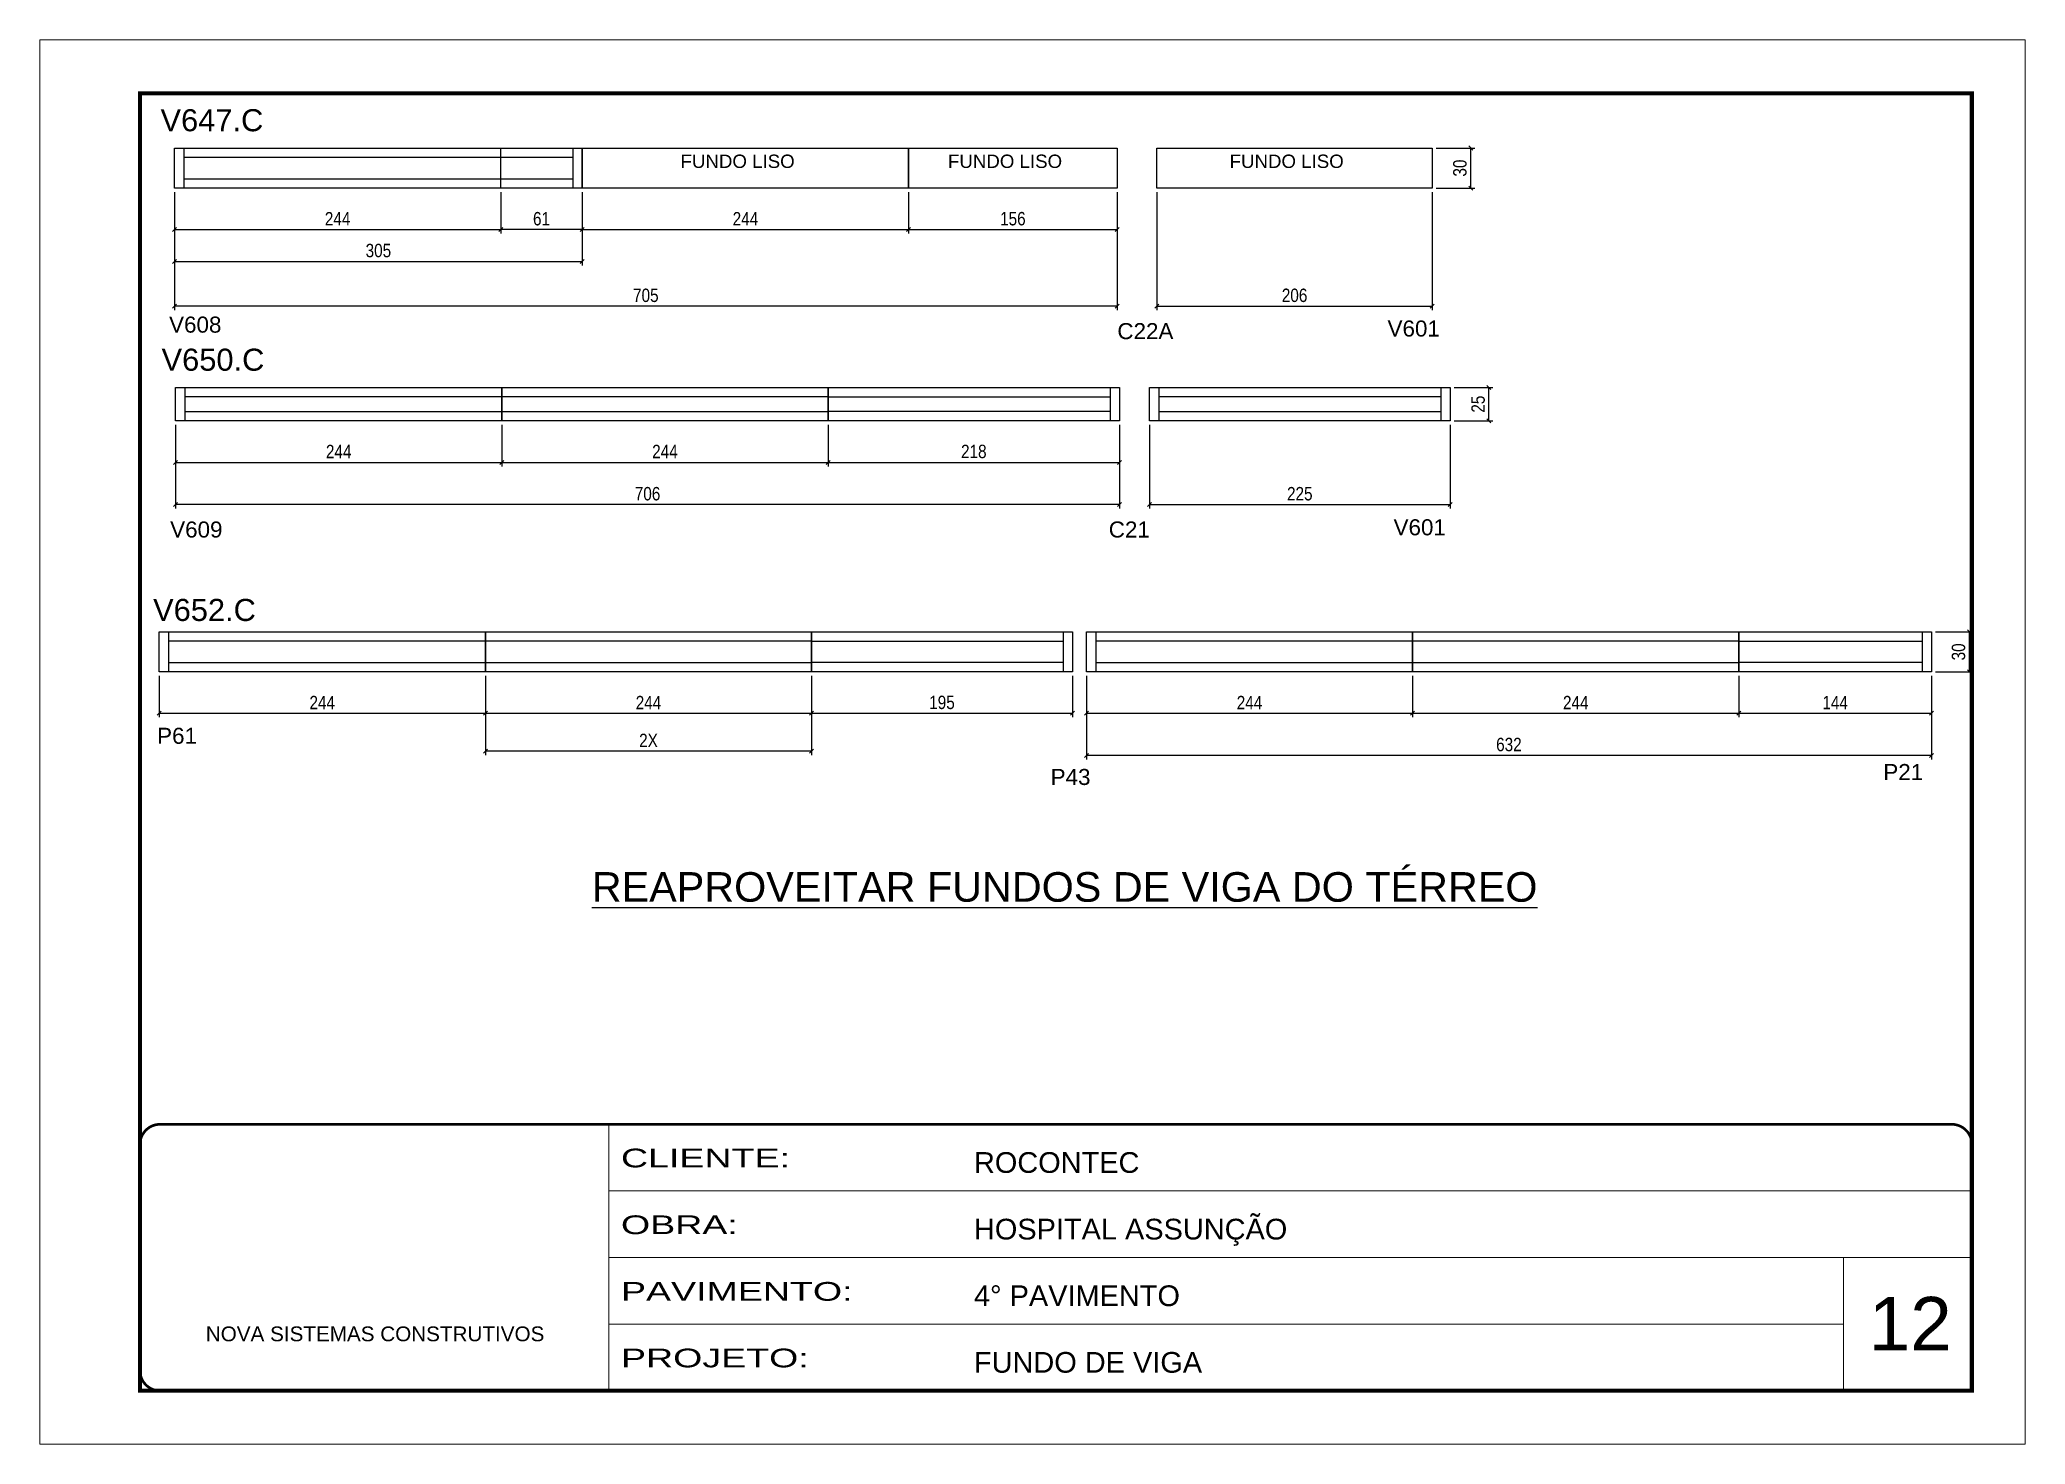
# Model space of a CAD drawing. Extents: x 3111 to 9365, y 861 to 5356.
# Drawn here: x 7880 to 9365, y 2009 to 3059 of the extents above; entities that cross this region are included whole.
import ezdxf
from ezdxf.enums import TextEntityAlignment as Align

# ---------------------------------------------------------------- set-up
doc = ezdxf.new("R2010")
doc.units = 0
doc.linetypes.add('CONTINUO', pattern=[0])
doc.linetypes.add('DASHED', pattern=[0.75, 0.5, -0.25])
for name, color, linetype in [('5', 5, 'Continuous'), ('COTA', 241, 'Continuous'), ('NOMENCLATURA', 7, 'Continuous'), ('Painéis', 200, 'Continuous'), ('SARR_2.2x7', 40, 'Continuous')]:
    doc.layers.add(name, color=color, linetype=linetype)
for name, color, linetype, lineweight in [('CARIMBO', 255, 'Continuous', 9), ('Folhas', 255, 'Continuous', 9), ('SARRAFO DE PRESSAO', 251, 'DASHED', 9)]:
    doc.layers.add(name, color=color, linetype=linetype, lineweight=lineweight)
doc.styles.add('ARIAL', font='arial.ttf')
doc.styles.add('COTA TECNICA-50', font='techl___.ttf', dxfattribs={"height": 10})
doc.styles.get("Standard").update_dxf_attribs({"font": 'arial.ttf'})
doc.styles.add('Tecnologia', font='')
doc.styles.get('Tecnologia').set_extended_font_data('Forgotten Futurist')
doc.dimstyles.new('COTA PAINEL-50', dxfattribs={"dimtxt": 10, "dimasz": 3, "dimexe": 3, "dimexo": 3, "dimgap": 3, "dimtad": 1, "dimdec": 1, "dimzin": 12, "dimdsep": 46, "dimtxsty": 'COTA TECNICA-50', "dimblk1": 'OBLIQUE', "dimblk2": 'OBLIQUE', "dimsah": 1, "dimcen": 0.9, "dimclrd": 4, "dimclre": 4, "dimclrt": 240, "dimadec": 1, "dimazin": 3, "dimtfac": 1, "dimtdec": 1, "dimtmove": 0, "dimatfit": 3, "dimfxl": 1, "dimtolj": 1, "dimtzin": 12, "dimarcsym": 0})

msp = doc.modelspace()

# ---------------------------------------------------------------- texts
at = {"color": 0, "linetype": 'Continuous', "ltscale": 5, "style": 'ARIAL'}
for p in [(8358.76, 2963.47), (8558.77, 2963.47), (8769.4, 2963.47)]:
    msp.add_text('FUNDO LISO', height=10, dxfattribs=at).set_placement(p)
msp.add_text('%%UREAPROVEITAR FUNDOS DE VIGA DO TÉRREO', height=22.1184, dxfattribs=at).set_placement((8646.03, 2414.93), align=Align.CENTER)
at = {"layer": '5', "linetype": 'Continuous'}
for s, p in [('V608', (7976.27, 2840.36)), ('C22A', (8685.45, 2835.5)), ('V601', (8887.54, 2837.45)), ('V609', (7977.07, 2687.2)), ('C21', (8679.03, 2687.2)), ('V601', (8892.03, 2688.86)), ('P61', (7967.31, 2532.98)), ('P43', (8635.57, 2502.21)), ('P21', (9258.32, 2505.88))]:
    msp.add_text(s, height=12, rotation=359.99996, dxfattribs=at).set_placement(p)
at = {"layer": 'CARIMBO', "style": 'ARIAL'}
msp.add_text('12', height=40, dxfattribs=at).set_placement((9247.36, 2079.49))
at = {"layer": 'NOMENCLATURA', "linetype": 'Continuous'}
for s, p in [('V647.C', (7969.85, 2990.92)), ('V650.C', (7970.64, 2811.89)), ('V652.C', (7964.31, 2624.82))]:
    msp.add_text(s, height=16.5, dxfattribs=at).set_placement(p)

# ---------------------------------------------------------------- blocks, each defined once
blk = doc.blocks.new('9999999999')
at = {"color": 30, "linetype": 'CONTINUO'}
for p, q in [((98564.6, 34230.2), (98564.6, 34429.4)), ((98564.6, 34379.6), (99584, 34379.6)), ((98564.6, 34329.8), (99488, 34329.8)), ((99584, 34329.8), (99488, 34329.8)), ((99488, 34329.8), (99488, 34230.2)), ((98564.6, 34280), (99488, 34280))]:
    blk.add_line(p, q, dxfattribs=at)
at = {"color": 30, "linetype": 'CONTINUO', "const_width": 2}
blk.add_lwpolyline([(99584, 34230.2), (99584, 34414.4, 0.414214), (99569, 34429.4), (98229, 34429.4, 0.414214), (98214, 34414.4), (98214, 34245.2, 0.414214), (98229, 34230.2), (99584, 34230.2)], format="xyb", dxfattribs=at)
at = {"layer": 'Folhas'}
blk.add_lwpolyline([(98139, 34190.2), (99624, 34190.2), (99624, 35240.2), (98139, 35240.2)], close=True, dxfattribs=at)
at = {"layer": 'Folhas', "color": 30, "const_width": 3}
blk.add_lwpolyline([(98214, 34230.2), (99584, 34230.2), (99584, 35200.2), (98214, 35200.2)], close=True, dxfattribs=at)
at = {"color": 7, "linetype": 'Continuous', "ltscale": 5, "style": 'ARIAL'}
for s, height, p in [('ROCONTEC', 15.48, (98837.7, 34393.1)), ('HOSPITAL ASSUNÇÃO', 15.483, (98837.7, 34343.3)), ('4° PAVIMENTO', 15.483, (98837.7, 34293.5)), ('NOVA SISTEMAS CONSTRUTIVOS', 11.059, (98263.2, 34267.2)), ('FUNDO DE VIGA', 15.483, (98837.7, 34243.7))]:
    blk.add_text(s, height=height, dxfattribs=at).set_placement(p)
at = {"layer": 'Folhas', "color": 7, "style": 'Tecnologia', "width": 1.5}
for s, p in [('CLIENTE:', (98573.7, 34397.2)), ('OBRA:', (98573.7, 34347.3)), ('PAVIMENTO:', (98573.7, 34297.5)), ('PROJETO:', (98573.7, 34247.7))]:
    blk.add_text(s, height=14, dxfattribs=at).set_placement(p)
blk = doc.blocks.new('_Oblique')
at = {"color": 0, "linetype": 'ByBlock', "lineweight": -2}
blk.add_line((-0.5, -0.5), (0.5, 0.5), dxfattribs=at)
blk = doc.blocks.new('*D329')
at = {"layer": 'COTA', "color": 4, "linetype": 'ByBlock', "lineweight": -2, "transparency": 16777216}
for p, q in [((8469.1, 2771.4), (8469.1, 2740.4)), ((8687.1, 2771.4), (8687.1, 2740.4)), ((8469.1, 2743.4), (8687.1, 2743.4))]:
    blk.add_line(p, q, dxfattribs=at)
at = {"layer": 'Defpoints', "color": 0, "linetype": 'ByBlock', "transparency": 16777216}
for p in [(8469.1, 2774.4), (8687.1, 2774.4), (8687.1, 2743.4)]:
    blk.add_point(p, dxfattribs=at)
at = {"layer": 'COTA', "color": 4, "linetype": 'ByBlock', "lineweight": -2, "transparency": 16777216, "xscale": 3, "yscale": 3, "zscale": 3, "rotation": 180}
blk.add_blockref('_Oblique', (8469.1, 2743.4), dxfattribs=at)
at = {"layer": 'COTA', "color": 4, "linetype": 'ByBlock', "lineweight": -2, "transparency": 16777216, "xscale": 3, "yscale": 3, "zscale": 3}
blk.add_blockref('_Oblique', (8687.1, 2743.4), dxfattribs=at)
at = {"layer": 'COTA', "color": 240, "linetype": 'ByBlock', "transparency": 16777216, "insert": (8578.1, 2751.5), "char_height": 10, "attachment_point": 5, "style": 'COTA TECNICA-50'}
blk.add_mtext('\\A1;218', dxfattribs=at)
blk = doc.blocks.new('*D330')
at = {"layer": 'COTA', "color": 4, "linetype": 'ByBlock', "lineweight": -2, "transparency": 16777216}
for p, q in [((7981.1, 2771.4), (7981.1, 2740.4)), ((8225.1, 2771.4), (8225.1, 2740.4)), ((7981.1, 2743.4), (8225.1, 2743.4))]:
    blk.add_line(p, q, dxfattribs=at)
at = {"layer": 'Defpoints', "color": 0, "linetype": 'ByBlock', "transparency": 16777216}
for p in [(7981.1, 2774.4), (8225.1, 2774.4), (8225.1, 2743.4)]:
    blk.add_point(p, dxfattribs=at)
at = {"layer": 'COTA', "color": 4, "linetype": 'ByBlock', "lineweight": -2, "transparency": 16777216, "xscale": 3, "yscale": 3, "zscale": 3, "rotation": 180}
blk.add_blockref('_Oblique', (7981.1, 2743.4), dxfattribs=at)
at = {"layer": 'COTA', "color": 4, "linetype": 'ByBlock', "lineweight": -2, "transparency": 16777216, "xscale": 3, "yscale": 3, "zscale": 3}
blk.add_blockref('_Oblique', (8225.1, 2743.4), dxfattribs=at)
at = {"layer": 'COTA', "color": 240, "linetype": 'ByBlock', "transparency": 16777216, "insert": (8103.1, 2751.5), "char_height": 10, "attachment_point": 5, "style": 'COTA TECNICA-50'}
blk.add_mtext('\\A1;244', dxfattribs=at)
blk = doc.blocks.new('*D305')
at = {"layer": 'COTA', "color": 4, "linetype": 'ByBlock', "lineweight": -2, "transparency": 16777216}
for p, q in [((8225.1, 2771.4), (8225.1, 2740.4)), ((8469.1, 2771.4), (8469.1, 2740.4)), ((8225.1, 2743.4), (8469.1, 2743.4))]:
    blk.add_line(p, q, dxfattribs=at)
at = {"layer": 'Defpoints', "color": 0, "linetype": 'ByBlock', "transparency": 16777216}
for p in [(8225.1, 2774.4), (8469.1, 2774.4), (8469.1, 2743.4)]:
    blk.add_point(p, dxfattribs=at)
at = {"layer": 'COTA', "color": 4, "linetype": 'ByBlock', "lineweight": -2, "transparency": 16777216, "xscale": 3, "yscale": 3, "zscale": 3, "rotation": 180}
blk.add_blockref('_Oblique', (8225.1, 2743.4), dxfattribs=at)
at = {"layer": 'COTA', "color": 4, "linetype": 'ByBlock', "lineweight": -2, "transparency": 16777216, "xscale": 3, "yscale": 3, "zscale": 3}
blk.add_blockref('_Oblique', (8469.1, 2743.4), dxfattribs=at)
at = {"layer": 'COTA', "color": 240, "linetype": 'ByBlock', "transparency": 16777216, "insert": (8347.1, 2751.5), "char_height": 10, "attachment_point": 5, "style": 'COTA TECNICA-50'}
blk.add_mtext('\\A1;244', dxfattribs=at)
blk = doc.blocks.new('*D306')
at = {"layer": 'COTA', "color": 4, "linetype": 'ByBlock', "lineweight": -2, "transparency": 16777216}
for p, q in [((7981.1, 2771.4), (7981.1, 2708.8)), ((8687.1, 2771.4), (8687.1, 2708.8)), ((8687.1, 2711.8), (7981.1, 2711.8))]:
    blk.add_line(p, q, dxfattribs=at)
at = {"layer": 'Defpoints', "color": 0, "linetype": 'ByBlock', "transparency": 16777216}
for p in [(7981.1, 2774.4), (8687.1, 2774.4), (7981.1, 2711.8)]:
    blk.add_point(p, dxfattribs=at)
at = {"layer": 'COTA', "color": 4, "linetype": 'ByBlock', "lineweight": -2, "transparency": 16777216, "xscale": 3, "yscale": 3, "zscale": 3, "rotation": 180}
blk.add_blockref('_Oblique', (7981.1, 2711.8), dxfattribs=at)
at = {"layer": 'COTA', "color": 4, "linetype": 'ByBlock', "lineweight": -2, "transparency": 16777216, "xscale": 3, "yscale": 3, "zscale": 3}
blk.add_blockref('_Oblique', (8687.1, 2711.8), dxfattribs=at)
at = {"layer": 'COTA', "color": 240, "linetype": 'ByBlock', "transparency": 16777216, "insert": (8334.1, 2719.9), "char_height": 10, "attachment_point": 5, "style": 'COTA TECNICA-50'}
blk.add_mtext('\\A1;706', dxfattribs=at)
blk = doc.blocks.new('*D307')
at = {"layer": 'COTA', "color": 4, "linetype": 'ByBlock', "lineweight": -2, "transparency": 16777216}
for p, q in [((8709.4, 2771.4), (8709.4, 2708.8)), ((8934.4, 2771.4), (8934.4, 2708.8)), ((8709.4, 2711.8), (8934.4, 2711.8))]:
    blk.add_line(p, q, dxfattribs=at)
at = {"layer": 'Defpoints', "color": 0, "linetype": 'ByBlock', "transparency": 16777216}
for p in [(8709.4, 2774.4), (8934.4, 2774.4), (8934.4, 2711.8)]:
    blk.add_point(p, dxfattribs=at)
at = {"layer": 'COTA', "color": 4, "linetype": 'ByBlock', "lineweight": -2, "transparency": 16777216, "xscale": 3, "yscale": 3, "zscale": 3, "rotation": 180}
blk.add_blockref('_Oblique', (8709.4, 2711.8), dxfattribs=at)
at = {"layer": 'COTA', "color": 4, "linetype": 'ByBlock', "lineweight": -2, "transparency": 16777216, "xscale": 3, "yscale": 3, "zscale": 3}
blk.add_blockref('_Oblique', (8934.4, 2711.8), dxfattribs=at)
at = {"layer": 'COTA', "color": 240, "linetype": 'ByBlock', "transparency": 16777216, "insert": (8821.9, 2719.9), "char_height": 10, "attachment_point": 5, "style": 'COTA TECNICA-50'}
blk.add_mtext('\\A1;225', dxfattribs=at)
blk = doc.blocks.new('*D308')
at = {"layer": 'COTA', "color": 4, "linetype": 'ByBlock', "lineweight": -2, "transparency": 16777216}
for p, q in [((8937.4, 2799.4), (8966.4, 2799.4)), ((8963.4, 2774.4), (8963.4, 2799.4)), ((8937.4, 2774.4), (8966.4, 2774.4))]:
    blk.add_line(p, q, dxfattribs=at)
at = {"layer": 'Defpoints', "color": 0, "linetype": 'ByBlock', "transparency": 16777216}
for p in [(8934.4, 2799.4), (8963.4, 2799.4), (8934.4, 2774.4)]:
    blk.add_point(p, dxfattribs=at)
at = {"layer": 'COTA', "color": 4, "linetype": 'ByBlock', "lineweight": -2, "transparency": 16777216, "xscale": 3, "yscale": 3, "zscale": 3}
for p, rotation in [((8963.4, 2799.4), 90), ((8963.4, 2774.4), 270)]:
    blk.add_blockref('_Oblique', p, dxfattribs=dict(at, rotation=rotation))
at = {"layer": 'COTA', "color": 240, "linetype": 'ByBlock', "transparency": 16777216, "insert": (8955.3, 2786.9), "char_height": 10, "attachment_point": 5, "rotation": 90, "style": 'COTA TECNICA-50'}
blk.add_mtext('\\A1;25', dxfattribs=at)
blk = doc.blocks.new('*D331')
at = {"layer": 'COTA', "color": 4, "linetype": 'ByBlock', "lineweight": -2, "transparency": 16777216}
for p, q in [((8456.8, 2583.7), (8456.8, 2552.8)), ((8651.8, 2583.7), (8651.8, 2552.8)), ((8456.8, 2555.8), (8651.8, 2555.8))]:
    blk.add_line(p, q, dxfattribs=at)
at = {"layer": 'Defpoints', "color": 0, "linetype": 'ByBlock', "transparency": 16777216}
for p in [(8456.8, 2586.7), (8651.8, 2586.7), (8651.8, 2555.8)]:
    blk.add_point(p, dxfattribs=at)
at = {"layer": 'COTA', "color": 4, "linetype": 'ByBlock', "lineweight": -2, "transparency": 16777216, "xscale": 3, "yscale": 3, "zscale": 3, "rotation": 180}
blk.add_blockref('_Oblique', (8456.8, 2555.8), dxfattribs=at)
at = {"layer": 'COTA', "color": 4, "linetype": 'ByBlock', "lineweight": -2, "transparency": 16777216, "xscale": 3, "yscale": 3, "zscale": 3}
blk.add_blockref('_Oblique', (8651.8, 2555.8), dxfattribs=at)
at = {"layer": 'COTA', "color": 240, "linetype": 'ByBlock', "transparency": 16777216, "insert": (8554.3, 2563.9), "char_height": 10, "attachment_point": 5, "style": 'COTA TECNICA-50'}
blk.add_mtext('\\A1;195', dxfattribs=at)
blk = doc.blocks.new('*D332')
at = {"layer": 'COTA', "color": 4, "linetype": 'ByBlock', "lineweight": -2, "transparency": 16777216}
for p, q in [((7968.8, 2583.7), (7968.8, 2552.8)), ((8212.8, 2583.7), (8212.8, 2552.8)), ((7968.8, 2555.8), (8212.8, 2555.8))]:
    blk.add_line(p, q, dxfattribs=at)
at = {"layer": 'Defpoints', "color": 0, "linetype": 'ByBlock', "transparency": 16777216}
for p in [(7968.8, 2586.7), (8212.8, 2586.7), (8212.8, 2555.8)]:
    blk.add_point(p, dxfattribs=at)
at = {"layer": 'COTA', "color": 4, "linetype": 'ByBlock', "lineweight": -2, "transparency": 16777216, "xscale": 3, "yscale": 3, "zscale": 3, "rotation": 180}
blk.add_blockref('_Oblique', (7968.8, 2555.8), dxfattribs=at)
at = {"layer": 'COTA', "color": 4, "linetype": 'ByBlock', "lineweight": -2, "transparency": 16777216, "xscale": 3, "yscale": 3, "zscale": 3}
blk.add_blockref('_Oblique', (8212.8, 2555.8), dxfattribs=at)
at = {"layer": 'COTA', "color": 240, "linetype": 'ByBlock', "transparency": 16777216, "insert": (8090.8, 2563.8), "char_height": 10, "attachment_point": 5, "style": 'COTA TECNICA-50'}
blk.add_mtext('\\A1;244', dxfattribs=at)
blk = doc.blocks.new('*D309')
at = {"layer": 'COTA', "color": 4, "linetype": 'ByBlock', "lineweight": -2, "transparency": 16777216}
for p, q in [((8212.8, 2583.7), (8212.8, 2552.8)), ((8456.8, 2583.7), (8456.8, 2552.8)), ((8212.8, 2555.8), (8456.8, 2555.8))]:
    blk.add_line(p, q, dxfattribs=at)
at = {"layer": 'Defpoints', "color": 0, "linetype": 'ByBlock', "transparency": 16777216}
for p in [(8212.8, 2586.7), (8456.8, 2586.7), (8456.8, 2555.8)]:
    blk.add_point(p, dxfattribs=at)
at = {"layer": 'COTA', "color": 4, "linetype": 'ByBlock', "lineweight": -2, "transparency": 16777216, "xscale": 3, "yscale": 3, "zscale": 3, "rotation": 180}
blk.add_blockref('_Oblique', (8212.8, 2555.8), dxfattribs=at)
at = {"layer": 'COTA', "color": 4, "linetype": 'ByBlock', "lineweight": -2, "transparency": 16777216, "xscale": 3, "yscale": 3, "zscale": 3}
blk.add_blockref('_Oblique', (8456.8, 2555.8), dxfattribs=at)
at = {"layer": 'COTA', "color": 240, "linetype": 'ByBlock', "transparency": 16777216, "insert": (8334.8, 2563.8), "char_height": 10, "attachment_point": 5, "style": 'COTA TECNICA-50'}
blk.add_mtext('\\A1;244', dxfattribs=at)
blk = doc.blocks.new('*D310')
at = {"layer": 'COTA', "color": 4, "linetype": 'ByBlock', "lineweight": -2, "transparency": 16777216}
for p, q in [((8212.8, 2583.7), (8212.8, 2524.4)), ((8456.8, 2583.7), (8456.8, 2524.4)), ((8456.8, 2527.4), (8212.8, 2527.4))]:
    blk.add_line(p, q, dxfattribs=at)
at = {"layer": 'Defpoints', "color": 0, "linetype": 'ByBlock', "transparency": 16777216}
for p in [(8212.8, 2586.7), (8456.8, 2586.7), (8212.8, 2527.4)]:
    blk.add_point(p, dxfattribs=at)
at = {"layer": 'COTA', "color": 4, "linetype": 'ByBlock', "lineweight": -2, "transparency": 16777216, "xscale": 3, "yscale": 3, "zscale": 3, "rotation": 180}
blk.add_blockref('_Oblique', (8212.8, 2527.4), dxfattribs=at)
at = {"layer": 'COTA', "color": 4, "linetype": 'ByBlock', "lineweight": -2, "transparency": 16777216, "xscale": 3, "yscale": 3, "zscale": 3}
blk.add_blockref('_Oblique', (8456.8, 2527.4), dxfattribs=at)
at = {"layer": 'COTA', "color": 240, "linetype": 'ByBlock', "transparency": 16777216, "insert": (8334.8, 2535.5), "char_height": 10, "attachment_point": 5, "style": 'COTA TECNICA-50'}
blk.add_mtext('\\A1;2X', dxfattribs=at)
blk = doc.blocks.new('*D333')
at = {"layer": 'COTA', "color": 4, "linetype": 'ByBlock', "lineweight": -2, "transparency": 16777216}
for p, q in [((9150.3, 2583.7), (9150.3, 2552.8)), ((9294.3, 2583.7), (9294.3, 2552.8)), ((9150.3, 2555.8), (9294.3, 2555.8))]:
    blk.add_line(p, q, dxfattribs=at)
at = {"layer": 'Defpoints', "color": 0, "linetype": 'ByBlock', "transparency": 16777216}
for p in [(9150.3, 2586.7), (9294.3, 2586.7), (9294.3, 2555.8)]:
    blk.add_point(p, dxfattribs=at)
at = {"layer": 'COTA', "color": 4, "linetype": 'ByBlock', "lineweight": -2, "transparency": 16777216, "xscale": 3, "yscale": 3, "zscale": 3, "rotation": 180}
blk.add_blockref('_Oblique', (9150.3, 2555.8), dxfattribs=at)
at = {"layer": 'COTA', "color": 4, "linetype": 'ByBlock', "lineweight": -2, "transparency": 16777216, "xscale": 3, "yscale": 3, "zscale": 3}
blk.add_blockref('_Oblique', (9294.3, 2555.8), dxfattribs=at)
at = {"layer": 'COTA', "color": 240, "linetype": 'ByBlock', "transparency": 16777216, "insert": (9222.3, 2563.8), "char_height": 10, "attachment_point": 5, "style": 'COTA TECNICA-50'}
blk.add_mtext('\\A1;144', dxfattribs=at)
blk = doc.blocks.new('*D334')
at = {"layer": 'COTA', "color": 4, "linetype": 'ByBlock', "lineweight": -2, "transparency": 16777216}
for p, q in [((8662.3, 2583.7), (8662.3, 2552.8)), ((8906.3, 2583.7), (8906.3, 2552.8)), ((8662.3, 2555.8), (8906.3, 2555.8))]:
    blk.add_line(p, q, dxfattribs=at)
at = {"layer": 'Defpoints', "color": 0, "linetype": 'ByBlock', "transparency": 16777216}
for p in [(8662.3, 2586.7), (8906.3, 2586.7), (8906.3, 2555.8)]:
    blk.add_point(p, dxfattribs=at)
at = {"layer": 'COTA', "color": 4, "linetype": 'ByBlock', "lineweight": -2, "transparency": 16777216, "xscale": 3, "yscale": 3, "zscale": 3, "rotation": 180}
blk.add_blockref('_Oblique', (8662.3, 2555.8), dxfattribs=at)
at = {"layer": 'COTA', "color": 4, "linetype": 'ByBlock', "lineweight": -2, "transparency": 16777216, "xscale": 3, "yscale": 3, "zscale": 3}
blk.add_blockref('_Oblique', (8906.3, 2555.8), dxfattribs=at)
at = {"layer": 'COTA', "color": 240, "linetype": 'ByBlock', "transparency": 16777216, "insert": (8784.3, 2563.8), "char_height": 10, "attachment_point": 5, "style": 'COTA TECNICA-50'}
blk.add_mtext('\\A1;244', dxfattribs=at)
blk = doc.blocks.new('*D311')
at = {"layer": 'COTA', "color": 4, "linetype": 'ByBlock', "lineweight": -2, "transparency": 16777216}
for p, q in [((8906.3, 2583.7), (8906.3, 2552.8)), ((9150.3, 2583.7), (9150.3, 2552.8)), ((8906.3, 2555.8), (9150.3, 2555.8))]:
    blk.add_line(p, q, dxfattribs=at)
at = {"layer": 'Defpoints', "color": 0, "linetype": 'ByBlock', "transparency": 16777216}
for p in [(8906.3, 2586.7), (9150.3, 2586.7), (9150.3, 2555.8)]:
    blk.add_point(p, dxfattribs=at)
at = {"layer": 'COTA', "color": 4, "linetype": 'ByBlock', "lineweight": -2, "transparency": 16777216, "xscale": 3, "yscale": 3, "zscale": 3, "rotation": 180}
blk.add_blockref('_Oblique', (8906.3, 2555.8), dxfattribs=at)
at = {"layer": 'COTA', "color": 4, "linetype": 'ByBlock', "lineweight": -2, "transparency": 16777216, "xscale": 3, "yscale": 3, "zscale": 3}
blk.add_blockref('_Oblique', (9150.3, 2555.8), dxfattribs=at)
at = {"layer": 'COTA', "color": 240, "linetype": 'ByBlock', "transparency": 16777216, "insert": (9028.3, 2563.8), "char_height": 10, "attachment_point": 5, "style": 'COTA TECNICA-50'}
blk.add_mtext('\\A1;244', dxfattribs=at)
blk = doc.blocks.new('*D312')
at = {"layer": 'COTA', "color": 4, "linetype": 'ByBlock', "lineweight": -2, "transparency": 16777216}
for p, q in [((8662.3, 2583.7), (8662.3, 2521.2)), ((9294.3, 2583.7), (9294.3, 2521.2)), ((9294.3, 2524.2), (8662.3, 2524.2))]:
    blk.add_line(p, q, dxfattribs=at)
at = {"layer": 'Defpoints', "color": 0, "linetype": 'ByBlock', "transparency": 16777216}
for p in [(8662.3, 2586.7), (9294.3, 2586.7), (8662.3, 2524.2)]:
    blk.add_point(p, dxfattribs=at)
at = {"layer": 'COTA', "color": 4, "linetype": 'ByBlock', "lineweight": -2, "transparency": 16777216, "xscale": 3, "yscale": 3, "zscale": 3, "rotation": 180}
blk.add_blockref('_Oblique', (8662.3, 2524.2), dxfattribs=at)
at = {"layer": 'COTA', "color": 4, "linetype": 'ByBlock', "lineweight": -2, "transparency": 16777216, "xscale": 3, "yscale": 3, "zscale": 3}
blk.add_blockref('_Oblique', (9294.3, 2524.2), dxfattribs=at)
at = {"layer": 'COTA', "color": 240, "linetype": 'ByBlock', "transparency": 16777216, "insert": (8978.3, 2532.4), "char_height": 10, "attachment_point": 5, "style": 'COTA TECNICA-50'}
blk.add_mtext('\\A1;632', dxfattribs=at)
blk = doc.blocks.new('*D335')
at = {"layer": 'COTA', "color": 4, "linetype": 'ByBlock', "lineweight": -2, "transparency": 16777216}
for p, q in [((9297.3, 2616.7), (9325.8, 2616.7)), ((9322.8, 2586.7), (9322.8, 2616.7)), ((9297.3, 2586.7), (9325.8, 2586.7))]:
    blk.add_line(p, q, dxfattribs=at)
at = {"layer": 'Defpoints', "color": 0, "linetype": 'ByBlock', "transparency": 16777216}
for p in [(9294.3, 2616.7), (9322.8, 2616.7), (9294.3, 2586.7)]:
    blk.add_point(p, dxfattribs=at)
at = {"layer": 'COTA', "color": 4, "linetype": 'ByBlock', "lineweight": -2, "transparency": 16777216, "xscale": 3, "yscale": 3, "zscale": 3}
for p, rotation in [((9322.8, 2616.7), 90), ((9322.8, 2586.7), 270)]:
    blk.add_blockref('_Oblique', p, dxfattribs=dict(at, rotation=rotation))
at = {"layer": 'COTA', "color": 240, "linetype": 'ByBlock', "transparency": 16777216, "insert": (9314.6, 2601.7), "char_height": 10, "attachment_point": 5, "rotation": 90, "style": 'COTA TECNICA-50'}
blk.add_mtext('\\A1;30', dxfattribs=at)
blk = doc.blocks.new('*D324')
at = {"layer": 'COTA', "color": 4, "linetype": 'ByBlock', "lineweight": -2, "transparency": 16777216}
for p, q in [((8529.3, 2945.4), (8529.3, 2914.4)), ((8685.3, 2945.4), (8685.3, 2914.4)), ((8529.3, 2917.4), (8685.3, 2917.4))]:
    blk.add_line(p, q, dxfattribs=at)
at = {"layer": 'Defpoints', "color": 0, "linetype": 'ByBlock', "transparency": 16777216}
for p in [(8529.3, 2948.4), (8685.3, 2948.4), (8685.3, 2917.4)]:
    blk.add_point(p, dxfattribs=at)
at = {"layer": 'COTA', "color": 4, "linetype": 'ByBlock', "lineweight": -2, "transparency": 16777216, "xscale": 3, "yscale": 3, "zscale": 3, "rotation": 180}
blk.add_blockref('_Oblique', (8529.3, 2917.4), dxfattribs=at)
at = {"layer": 'COTA', "color": 4, "linetype": 'ByBlock', "lineweight": -2, "transparency": 16777216, "xscale": 3, "yscale": 3, "zscale": 3}
blk.add_blockref('_Oblique', (8685.3, 2917.4), dxfattribs=at)
at = {"layer": 'COTA', "color": 240, "linetype": 'ByBlock', "transparency": 16777216, "insert": (8607.3, 2925.5), "char_height": 10, "attachment_point": 5, "style": 'COTA TECNICA-50'}
blk.add_mtext('\\A1;156', dxfattribs=at)
blk = doc.blocks.new('*D325')
at = {"layer": 'COTA', "color": 4, "linetype": 'ByBlock', "lineweight": -2, "transparency": 16777216}
for p, q in [((7980.3, 2945.4), (7980.3, 2914.4)), ((8224.3, 2945.4), (8224.3, 2914.4)), ((7980.3, 2917.4), (8224.3, 2917.4))]:
    blk.add_line(p, q, dxfattribs=at)
at = {"layer": 'Defpoints', "color": 0, "linetype": 'ByBlock', "transparency": 16777216}
for p in [(7980.3, 2948.4), (8224.3, 2948.4), (8224.3, 2917.4)]:
    blk.add_point(p, dxfattribs=at)
at = {"layer": 'COTA', "color": 4, "linetype": 'ByBlock', "lineweight": -2, "transparency": 16777216, "xscale": 3, "yscale": 3, "zscale": 3, "rotation": 180}
blk.add_blockref('_Oblique', (7980.3, 2917.4), dxfattribs=at)
at = {"layer": 'COTA', "color": 4, "linetype": 'ByBlock', "lineweight": -2, "transparency": 16777216, "xscale": 3, "yscale": 3, "zscale": 3}
blk.add_blockref('_Oblique', (8224.3, 2917.4), dxfattribs=at)
at = {"layer": 'COTA', "color": 240, "linetype": 'ByBlock', "transparency": 16777216, "insert": (8102.3, 2925.5), "char_height": 10, "attachment_point": 5, "style": 'COTA TECNICA-50'}
blk.add_mtext('\\A1;244', dxfattribs=at)
blk = doc.blocks.new('*D295')
at = {"layer": 'COTA', "color": 4, "linetype": 'ByBlock', "lineweight": -2, "transparency": 16777216}
for p, q in [((8285.3, 2945.4), (8285.3, 2914.4)), ((8529.3, 2945.4), (8529.3, 2914.4)), ((8285.3, 2917.4), (8529.3, 2917.4))]:
    blk.add_line(p, q, dxfattribs=at)
at = {"layer": 'Defpoints', "color": 0, "linetype": 'ByBlock', "transparency": 16777216}
for p in [(8285.3, 2948.4), (8529.3, 2948.4), (8529.3, 2917.4)]:
    blk.add_point(p, dxfattribs=at)
at = {"layer": 'COTA', "color": 4, "linetype": 'ByBlock', "lineweight": -2, "transparency": 16777216, "xscale": 3, "yscale": 3, "zscale": 3, "rotation": 180}
blk.add_blockref('_Oblique', (8285.3, 2917.4), dxfattribs=at)
at = {"layer": 'COTA', "color": 4, "linetype": 'ByBlock', "lineweight": -2, "transparency": 16777216, "xscale": 3, "yscale": 3, "zscale": 3}
blk.add_blockref('_Oblique', (8529.3, 2917.4), dxfattribs=at)
at = {"layer": 'COTA', "color": 240, "linetype": 'ByBlock', "transparency": 16777216, "insert": (8407.3, 2925.5), "char_height": 10, "attachment_point": 5, "style": 'COTA TECNICA-50'}
blk.add_mtext('\\A1;244', dxfattribs=at)
blk = doc.blocks.new('*D296')
at = {"layer": 'COTA', "color": 4, "linetype": 'ByBlock', "lineweight": -2, "transparency": 16777216}
for p, q in [((7980.3, 2945.4), (7980.3, 2857.1)), ((8685.3, 2945.4), (8685.3, 2857.1)), ((8685.3, 2860.1), (7980.3, 2860.1))]:
    blk.add_line(p, q, dxfattribs=at)
at = {"layer": 'Defpoints', "color": 0, "linetype": 'ByBlock', "transparency": 16777216}
for p in [(7980.3, 2948.4), (8685.3, 2948.4), (7980.3, 2860.1)]:
    blk.add_point(p, dxfattribs=at)
at = {"layer": 'COTA', "color": 4, "linetype": 'ByBlock', "lineweight": -2, "transparency": 16777216, "xscale": 3, "yscale": 3, "zscale": 3, "rotation": 180}
blk.add_blockref('_Oblique', (7980.3, 2860.1), dxfattribs=at)
at = {"layer": 'COTA', "color": 4, "linetype": 'ByBlock', "lineweight": -2, "transparency": 16777216, "xscale": 3, "yscale": 3, "zscale": 3}
blk.add_blockref('_Oblique', (8685.3, 2860.1), dxfattribs=at)
at = {"layer": 'COTA', "color": 240, "linetype": 'ByBlock', "transparency": 16777216, "insert": (8332.8, 2868.2), "char_height": 10, "attachment_point": 5, "style": 'COTA TECNICA-50'}
blk.add_mtext('\\A1;705', dxfattribs=at)
blk = doc.blocks.new('*D297')
at = {"layer": 'COTA', "color": 4, "linetype": 'ByBlock', "lineweight": -2, "transparency": 16777216}
for p, q in [((8715, 2945.4), (8715, 2857.1)), ((8921, 2945.4), (8921, 2857.1)), ((8715, 2860.1), (8921, 2860.1))]:
    blk.add_line(p, q, dxfattribs=at)
at = {"layer": 'Defpoints', "color": 0, "linetype": 'ByBlock', "transparency": 16777216}
for p in [(8715, 2948.4), (8921, 2948.4), (8921, 2860.1)]:
    blk.add_point(p, dxfattribs=at)
at = {"layer": 'COTA', "color": 4, "linetype": 'ByBlock', "lineweight": -2, "transparency": 16777216, "xscale": 3, "yscale": 3, "zscale": 3, "rotation": 180}
blk.add_blockref('_Oblique', (8715, 2860.1), dxfattribs=at)
at = {"layer": 'COTA', "color": 4, "linetype": 'ByBlock', "lineweight": -2, "transparency": 16777216, "xscale": 3, "yscale": 3, "zscale": 3}
blk.add_blockref('_Oblique', (8921, 2860.1), dxfattribs=at)
at = {"layer": 'COTA', "color": 240, "linetype": 'ByBlock', "transparency": 16777216, "insert": (8818, 2868.2), "char_height": 10, "attachment_point": 5, "style": 'COTA TECNICA-50'}
blk.add_mtext('\\A1;206', dxfattribs=at)
blk = doc.blocks.new('*D298')
at = {"layer": 'COTA', "color": 4, "linetype": 'ByBlock', "lineweight": -2, "transparency": 16777216}
for p, q in [((8924, 2978.4), (8952.9, 2978.4)), ((8949.9, 2948.4), (8949.9, 2978.4)), ((8924, 2948.4), (8952.9, 2948.4))]:
    blk.add_line(p, q, dxfattribs=at)
at = {"layer": 'Defpoints', "color": 0, "linetype": 'ByBlock', "transparency": 16777216}
for p in [(8921, 2978.4), (8949.9, 2978.4), (8921, 2948.4)]:
    blk.add_point(p, dxfattribs=at)
at = {"layer": 'COTA', "color": 4, "linetype": 'ByBlock', "lineweight": -2, "transparency": 16777216, "xscale": 3, "yscale": 3, "zscale": 3}
for p, rotation in [((8949.9, 2978.4), 90), ((8949.9, 2948.4), 270)]:
    blk.add_blockref('_Oblique', p, dxfattribs=dict(at, rotation=rotation))
at = {"layer": 'COTA', "color": 240, "linetype": 'ByBlock', "transparency": 16777216, "insert": (8941.7, 2963.4), "char_height": 10, "attachment_point": 5, "rotation": 90, "style": 'COTA TECNICA-50'}
blk.add_mtext('\\A1;30', dxfattribs=at)
blk = doc.blocks.new('*D299')
at = {"layer": 'Defpoints', "color": 0, "linetype": 'ByBlock', "transparency": 16777216}
for p in [(7980.3, 2948.4), (8285.3, 2948.4), (8285.3, 2893.5)]:
    blk.add_point(p, dxfattribs=at)
at = {"layer": 'Painéis', "color": 4, "linetype": 'ByBlock', "lineweight": -2, "transparency": 16777216}
for p, q in [((7980.3, 2945.4), (7980.3, 2890.5)), ((8285.3, 2945.4), (8285.3, 2890.5)), ((7980.3, 2893.5), (8285.3, 2893.5))]:
    blk.add_line(p, q, dxfattribs=at)
at = {"layer": 'Painéis', "color": 4, "linetype": 'ByBlock', "lineweight": -2, "transparency": 16777216, "xscale": 3, "yscale": 3, "zscale": 3, "rotation": 180}
blk.add_blockref('_Oblique', (7980.3, 2893.5), dxfattribs=at)
at = {"layer": 'Painéis', "color": 4, "linetype": 'ByBlock', "lineweight": -2, "transparency": 16777216, "xscale": 3, "yscale": 3, "zscale": 3}
blk.add_blockref('_Oblique', (8285.3, 2893.5), dxfattribs=at)
at = {"layer": 'Painéis', "color": 240, "linetype": 'ByBlock', "transparency": 16777216, "insert": (8132.8, 2901.7), "char_height": 10, "attachment_point": 5, "style": 'COTA TECNICA-50'}
blk.add_mtext('\\A1;305', dxfattribs=at)
blk = doc.blocks.new('*D326')
at = {"layer": 'Defpoints', "color": 0, "linetype": 'ByBlock', "transparency": 16777216}
for p in [(8224.3, 2948.4), (8285.3, 2948.4), (8224.3, 2917.4)]:
    blk.add_point(p, dxfattribs=at)
at = {"layer": 'Painéis', "color": 4, "linetype": 'ByBlock', "lineweight": -2, "transparency": 16777216}
for p, q in [((8224.3, 2945.4), (8224.3, 2914.4)), ((8285.3, 2945.4), (8285.3, 2914.4)), ((8285.3, 2917.4), (8224.3, 2917.4))]:
    blk.add_line(p, q, dxfattribs=at)
at = {"layer": 'Painéis', "color": 4, "linetype": 'ByBlock', "lineweight": -2, "transparency": 16777216, "xscale": 3, "yscale": 3, "zscale": 3, "rotation": 180}
blk.add_blockref('_Oblique', (8224.3, 2917.4), dxfattribs=at)
at = {"layer": 'Painéis', "color": 4, "linetype": 'ByBlock', "lineweight": -2, "transparency": 16777216, "xscale": 3, "yscale": 3, "zscale": 3}
blk.add_blockref('_Oblique', (8285.3, 2917.4), dxfattribs=at)
at = {"layer": 'Painéis', "color": 240, "linetype": 'ByBlock', "transparency": 16777216, "insert": (8254.8, 2925.5), "char_height": 10, "attachment_point": 5, "style": 'COTA TECNICA-50'}
blk.add_mtext('\\A1;61', dxfattribs=at)

# ---------------------------------------------------------------- dimensions: what is measured, and where the dimension line sits
at = {"layer": 'COTA', "linetype": 'ByBlock'}
for base, p1, p2, picture, middle in [((8949.93, 2978.4), (8920.96, 2948.4), (8920.96, 2978.4), '*D298', (8941.71, 2963.4)), ((8963.41, 2799.38), (8934.44, 2774.38), (8934.44, 2799.38), '*D308', (8955.3, 2786.88)), ((9322.82, 2616.75), (9294.3, 2586.75), (9294.3, 2616.75), '*D335', (9314.6, 2601.75))]:
    dim = msp.add_linear_dim(base=base, p1=p1, p2=p2, angle=90, dimstyle='COTA PAINEL-50', override={"dimarcsym": 1}, dxfattribs=at)
    dim.commit()
    dim.dimension.update_dxf_attribs({"geometry": picture, "text_midpoint": middle})
for p1, p2, distance, picture, middle in [((7980.31, 2948.4), (8224.31, 2948.4), -30.99, '*D325', (8102.31, 2925.48)), ((8285.31, 2948.4), (8529.31, 2948.4), -30.99, '*D295', (8407.31, 2925.48)), ((8714.96, 2948.4), (8920.96, 2948.4), -88.28, '*D297', (8817.96, 2868.22)), ((7981.11, 2774.38), (8225.11, 2774.38), -30.99, '*D330', (8103.11, 2751.46)), ((8225.11, 2774.38), (8469.11, 2774.38), -30.99, '*D305', (8347.11, 2751.46)), ((8709.44, 2774.38), (8934.44, 2774.38), -62.56, '*D307', (8821.94, 2719.92)), ((7968.81, 2586.75), (8212.81, 2586.75), -30.99, '*D332', (8090.81, 2563.83)), ((8212.81, 2586.75), (8456.81, 2586.75), -30.99, '*D309', (8334.81, 2563.83)), ((8662.27, 2586.75), (8906.27, 2586.75), -30.99, '*D334', (8784.27, 2563.83)), ((8906.27, 2586.75), (9150.27, 2586.75), -30.99, '*D311', (9028.27, 2563.83))]:
    dim = msp.add_aligned_dim(p1=p1, p2=p2, distance=distance, dimstyle='COTA PAINEL-50', override={"dimarcsym": 1}, dxfattribs=at)
    dim.commit()
    dim.dimension.update_dxf_attribs({"geometry": picture, "text_midpoint": middle})
for base, p1, p2, picture, middle in [((7980.31, 2860.12), (8685.34, 2948.4), (7980.31, 2948.4), '*D296', (8332.83, 2868.23)), ((8685.34, 2917.41), (8529.31, 2948.4), (8685.34, 2948.4), '*D324', (8607.33, 2925.52)), ((7981.11, 2711.81), (8687.14, 2774.38), (7981.11, 2774.38), '*D306', (8334.12, 2719.92)), ((8687.14, 2743.39), (8469.11, 2774.38), (8687.14, 2774.38), '*D329', (8578.12, 2751.48)), ((8651.85, 2555.75), (8456.81, 2586.75), (8651.85, 2586.75), '*D331', (8554.33, 2563.89)), ((8662.27, 2524.18), (9294.3, 2586.75), (8662.27, 2586.75), '*D312', (8978.28, 2532.4)), ((9294.3, 2555.75), (9150.27, 2586.75), (9294.3, 2586.75), '*D333', (9222.28, 2563.83))]:
    dim = msp.add_linear_dim(base=base, p1=p1, p2=p2, dimstyle='COTA PAINEL-50', override={"dimarcsym": 1}, dxfattribs=at)
    dim.commit()
    dim.dimension.update_dxf_attribs({"geometry": picture, "text_midpoint": middle})
dim = msp.add_linear_dim(base=(8212.81, 2527.42), p1=(8456.81, 2586.75), p2=(8212.81, 2586.75), text='2X', dimstyle='COTA PAINEL-50', override={"dimarcsym": 1}, dxfattribs=at)
dim.commit()
dim.dimension.update_dxf_attribs({"geometry": '*D310', "text_midpoint": (8334.81, 2535.48)})
at = {"layer": 'Painéis', "linetype": 'ByBlock'}
for p1, p2, distance, picture, middle in [((7980.31, 2948.4), (8285.31, 2948.4), -54.92, '*D299', (8132.81, 2901.7)), ((8285.31, 2948.4), (8224.31, 2948.4), 30.99, '*D326', (8254.81, 2925.51))]:
    dim = msp.add_aligned_dim(p1=p1, p2=p2, distance=distance, dimstyle='COTA PAINEL-50', override={"dimarcsym": 1}, dxfattribs=at)
    dim.commit()
    dim.dimension.update_dxf_attribs({"geometry": picture, "text_midpoint": middle})

# ---------------------------------------------------------------- linework, layer by layer
at = {"layer": 'Painéis', "linetype": 'ByBlock'}
msp.add_line((8224.31, 2948.4), (8224.31, 2978.4), dxfattribs=at)
at = {"layer": 'Painéis', "linetype": 'Continuous'}
for points in [[(7980.31, 2978.4), (8285.31, 2978.4), (8285.31, 2948.4), (7980.31, 2948.4)], [(8285.31, 2978.4), (8529.31, 2978.4), (8529.31, 2948.4), (8285.31, 2948.4)], [(8714.96, 2978.4), (8920.96, 2978.4), (8920.96, 2948.4), (8714.96, 2948.4)], [(7981.11, 2799.38), (8225.11, 2799.38), (8225.11, 2774.38), (7981.11, 2774.38)], [(8225.11, 2799.38), (8469.11, 2799.38), (8469.11, 2774.38), (8225.11, 2774.38)], [(8709.44, 2799.38), (8934.44, 2799.38), (8934.44, 2774.38), (8709.44, 2774.38)], [(7968.81, 2616.75), (8212.81, 2616.75), (8212.81, 2586.75), (7968.81, 2586.75)], [(8212.81, 2616.75), (8456.81, 2616.75), (8456.81, 2586.75), (8212.81, 2586.75)], [(8662.27, 2616.75), (8906.27, 2616.75), (8906.27, 2586.75), (8662.27, 2586.75)], [(8906.27, 2616.75), (9150.27, 2616.75), (9150.27, 2586.75), (8906.27, 2586.75)]]:
    msp.add_lwpolyline(points, close=True, dxfattribs=at)
at = {"layer": 'Painéis', "linetype": 'ByBlock'}
for points in [[(8529.31, 2978.4), (8685.34, 2978.4), (8685.34, 2948.4), (8529.31, 2948.4)], [(8469.11, 2799.38), (8687.14, 2799.38), (8687.14, 2774.38), (8469.11, 2774.38)], [(8456.81, 2616.75), (8651.85, 2616.75), (8651.85, 2586.75), (8456.81, 2586.75)], [(9150.27, 2616.75), (9294.3, 2616.75), (9294.3, 2586.75), (9150.27, 2586.75)]]:
    msp.add_lwpolyline(points, close=True, dxfattribs=at)
at = {"layer": 'SARR_2.2x7', "linetype": 'Continuous'}
for p, q in [((7987.31, 2978.4), (7987.31, 2948.4)), ((8278.33, 2971.4), (7987.31, 2971.4)), ((8278.33, 2978.4), (8278.33, 2948.4)), ((7987.31, 2955.4), (8278.33, 2955.4)), ((7988.11, 2799.38), (7988.11, 2774.38)), ((8225.11, 2792.38), (7988.11, 2792.38)), ((8469.11, 2792.38), (8225.11, 2792.38)), ((8469.11, 2792.38), (8680.17, 2792.38)), ((8680.17, 2799.38), (8680.17, 2774.38)), ((8716.44, 2799.38), (8716.44, 2774.38)), ((8927.44, 2792.38), (8716.44, 2792.38)), ((8927.44, 2799.38), (8927.44, 2774.38)), ((7988.11, 2781.38), (8225.11, 2781.38)), ((8225.11, 2781.38), (8469.11, 2781.38)), ((8680.17, 2781.38), (8469.11, 2781.38)), ((8716.44, 2781.38), (8927.44, 2781.38)), ((7975.81, 2616.75), (7975.81, 2586.75)), ((8644.87, 2616.75), (8644.87, 2586.75)), ((8669.27, 2616.75), (8669.27, 2586.75)), ((9287.33, 2616.75), (9287.33, 2586.75)), ((8212.81, 2609.75), (7975.81, 2609.75)), ((8456.81, 2609.75), (8212.81, 2609.75)), ((8456.82, 2609.75), (8644.87, 2609.75)), ((8906.27, 2609.75), (8669.27, 2609.75)), ((9150.27, 2609.75), (8906.27, 2609.75)), ((9150.27, 2609.75), (9287.33, 2609.75)), ((7975.81, 2593.75), (8212.81, 2593.75)), ((8212.81, 2593.75), (8456.81, 2593.75)), ((8644.87, 2593.75), (8456.81, 2593.75)), ((8669.27, 2593.75), (8906.27, 2593.75)), ((8906.27, 2593.75), (9150.27, 2593.75)), ((9287.33, 2593.75), (9150.27, 2593.75))]:
    msp.add_line(p, q, dxfattribs=at)

# ---------------------------------------------------------------- block references
at = {"layer": 'SARRAFO DE PRESSAO', "color": 6, "linetype": 'ByBlock'}
msp.add_blockref('9999999999', (-90259.48, -32180.86), dxfattribs=at)

msp.set_redraw_order([(e.dxf.handle, doc.entitydb.next_handle()) for e in msp.query("TEXT MTEXT ATTDEF DIMENSION ARC_DIMENSION")])  # texts and dimensions are drawn at this point

doc.saveas('drawing.dxf')
